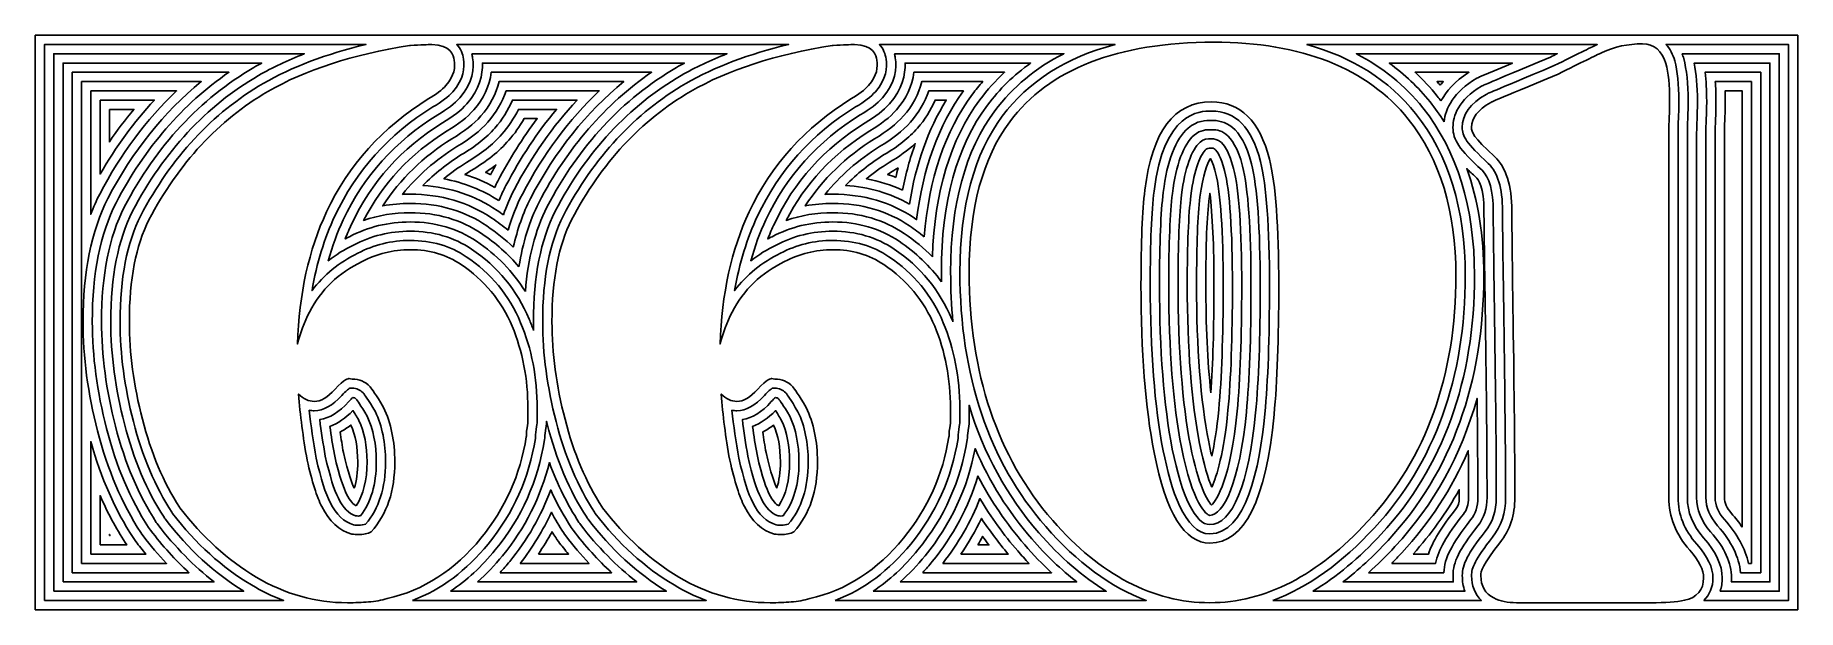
# Model space of a CAD drawing. Extents: x -12 to 290, y 116 to 215.
import ezdxf

# ---------------------------------------------------------------- set-up
doc = ezdxf.new("R2010")
doc.units = 0
doc.header["$MEASUREMENT"] = 0
doc.layers.add('LAYER_1', color=7, linetype='CONTINUOUS')

msp = doc.modelspace()

# ---------------------------------------------------------------- linework, layer by layer
at = {"layer": 'LAYER_1', "color": 7}
msp.add_lwpolyline([(-11.86, 116.26), (-11.86, 214.69), (290.16, 214.69), (290.16, 116.26), (-11.86, 116.26)], dxfattribs=at)
for points, knots in [([(-10.28, 117.85), (-10.28, 117.85), (-10.28, 213.1), (-10.28, 213.1), (-10.28, 213.1), (44.82, 213.1), (44.82, 213.1), (38.03, 211.5), (32.12, 209.26), (27.21, 206.42), (18.49, 201.36), (11.43, 193.75), (6.22, 183.79), (3.86, 179.18), (2.67, 173.06), (2.67, 165.61), (2.67, 160.14), (3.44, 154.39), (4.96, 148.5), (6.5, 142.53), (8.71, 137.3), (11.54, 132.96), (11.54, 132.96), (11.61, 132.87), (11.61, 132.87), (11.61, 132.87), (11.68, 132.77), (11.68, 132.77), (15.62, 127.61), (20.17, 123.48), (25.18, 120.5), (26.97, 119.43), (28.81, 118.55), (30.69, 117.85), (30.69, 117.85), (-10.28, 117.85), (-10.28, 117.85)], [0, 0, 0, 0, 1, 1, 1, 2, 2, 2, 3, 3, 3, 4, 4, 4, 5, 5, 5, 6, 6, 6, 7, 7, 7, 8, 8, 8, 9, 9, 9, 10, 10, 10, 11, 11, 11, 12, 12, 12, 12]), ([(-8.69, 119.44), (-8.69, 119.44), (-8.69, 211.51), (-8.69, 211.51), (-8.69, 211.51), (34.23, 211.51), (34.23, 211.51), (31.4, 210.41), (28.79, 209.17), (26.41, 207.8), (17.43, 202.58), (10.16, 194.75), (4.81, 184.53), (2.33, 179.68), (1.08, 173.32), (1.08, 165.61), (1.08, 160.01), (1.87, 154.12), (3.42, 148.1), (5, 141.96), (7.29, 136.58), (10.21, 132.1), (10.21, 132.1), (10.31, 131.95), (10.31, 131.95), (10.31, 131.95), (10.41, 131.81), (10.41, 131.81), (14.35, 126.65), (18.88, 122.49), (23.87, 119.44), (23.87, 119.44), (-8.69, 119.44), (-8.69, 119.44)], [0, 0, 0, 0, 1, 1, 1, 2, 2, 2, 3, 3, 3, 4, 4, 4, 5, 5, 5, 6, 6, 6, 7, 7, 7, 8, 8, 8, 9, 9, 9, 10, 10, 10, 11, 11, 11, 11]), ([(56.12, 213.09), (55.4, 213.09), (54.2, 213.04), (52.45, 212.95), (52.45, 212.95), (52.37, 212.95), (52.37, 212.95), (52.37, 212.95), (52.29, 212.94), (52.29, 212.94), (42.59, 211.41), (34.41, 208.75), (28, 205.05), (19.55, 200.14), (12.69, 192.74), (7.62, 183.06), (5.39, 178.68), (4.26, 172.81), (4.26, 165.61), (4.26, 160.28), (5.01, 154.66), (6.5, 148.89), (7.99, 143.09), (10.14, 138.02), (12.87, 133.83), (12.87, 133.83), (12.9, 133.78), (12.9, 133.78), (12.9, 133.78), (12.94, 133.74), (12.94, 133.74), (16.76, 128.73), (21.15, 124.74), (25.99, 121.86), (30.9, 118.94), (36.18, 117.46), (41.66, 117.46), (42.94, 117.46), (44.15, 117.51), (45.24, 117.6), (46.38, 117.69), (47.45, 117.89), (48.43, 118.17), (54.66, 119.58), (60.07, 123.07), (64.51, 128.52), (68.65, 133.58), (71.26, 139.41), (72.28, 145.86), (72.28, 145.86), (72.3, 145.98), (72.3, 145.98), (72.3, 145.98), (72.3, 146.11), (72.3, 146.11), (72.3, 146.41), (72.34, 147.03), (72.54, 148.23), (72.54, 148.23), (72.56, 148.36), (72.56, 148.36), (72.56, 148.36), (72.56, 150.75), (72.56, 150.75), (72.56, 155.8), (71.65, 160.54), (69.85, 164.83), (68.01, 169.21), (65.07, 172.77), (61.11, 175.42), (58.65, 177.09), (55.72, 177.94), (52.4, 177.94), (49.42, 177.94), (46.64, 177.26), (44.13, 175.91), (40.12, 173.99), (37.1, 171.08), (35.14, 167.26), (34.24, 165.51), (33.55, 163.68), (33.07, 161.78), (33.35, 170.36), (35.02, 177.97), (38.06, 184.43), (41.79, 192.41), (47.65, 198.92), (55.47, 203.77), (56.86, 204.56), (57.85, 205.32), (58.5, 206.07), (59.99, 207.72), (60.11, 209.32), (59.95, 210.39), (59.84, 211.24), (59.26, 213.09), (56.12, 213.09), (56.12, 213.09), (56.12, 213.09), (56.12, 213.09)], [0, 0, 0, 0, 1, 1, 1, 2, 2, 2, 3, 3, 3, 4, 4, 4, 5, 5, 5, 6, 6, 6, 7, 7, 7, 8, 8, 8, 9, 9, 9, 10, 10, 10, 11, 11, 11, 12, 12, 12, 13, 13, 13, 14, 14, 14, 15, 15, 15, 16, 16, 16, 17, 17, 17, 18, 18, 18, 19, 19, 19, 20, 20, 20, 21, 21, 21, 22, 22, 22, 23, 23, 23, 24, 24, 24, 25, 25, 25, 26, 26, 26, 27, 27, 27, 28, 28, 28, 29, 29, 29, 30, 30, 30, 31, 31, 31, 32, 32, 32, 33, 33, 33, 33]), ([(52.8, 117.85), (57.71, 119.74), (62.05, 122.99), (65.74, 127.52), (70.06, 132.8), (72.79, 138.88), (73.84, 145.61), (73.84, 145.61), (73.88, 145.86), (73.88, 145.86), (73.88, 145.86), (73.88, 146.11), (73.88, 146.11), (73.88, 146.27), (73.9, 146.78), (74.1, 147.97), (74.1, 147.97), (74.15, 148.23), (74.15, 148.23), (74.15, 148.23), (74.15, 150.75), (74.15, 150.75), (74.15, 156.01), (73.2, 160.96), (71.31, 165.44), (69.35, 170.12), (66.22, 173.92), (61.99, 176.74), (59.27, 178.58), (56.04, 179.53), (52.4, 179.53), (49.17, 179.53), (46.15, 178.79), (43.41, 177.33), (40.2, 175.78), (37.58, 173.65), (35.57, 170.95), (36.37, 175.62), (37.68, 179.91), (39.49, 183.75), (43.09, 191.45), (48.74, 197.72), (56.28, 202.41), (57.81, 203.28), (58.92, 204.14), (59.69, 205.02), (61.58, 207.12), (61.73, 209.21), (61.52, 210.61), (61.41, 211.48), (61.05, 212.37), (60.37, 213.1), (60.37, 213.1), (117.25, 213.1), (117.25, 213.1), (110.45, 211.5), (104.55, 209.26), (99.63, 206.42), (90.91, 201.36), (83.85, 193.75), (78.64, 183.79), (76.28, 179.18), (75.09, 173.06), (75.09, 165.61), (75.09, 160.14), (75.86, 154.39), (77.38, 148.5), (78.92, 142.53), (81.14, 137.3), (83.96, 132.96), (83.96, 132.96), (84.03, 132.87), (84.03, 132.87), (84.03, 132.87), (84.1, 132.77), (84.1, 132.77), (88.05, 127.61), (92.59, 123.48), (97.6, 120.5), (99.4, 119.43), (101.24, 118.55), (103.12, 117.85), (103.12, 117.85), (52.8, 117.85), (52.8, 117.85)], [0, 0, 0, 0, 1, 1, 1, 2, 2, 2, 3, 3, 3, 4, 4, 4, 5, 5, 5, 6, 6, 6, 7, 7, 7, 8, 8, 8, 9, 9, 9, 10, 10, 10, 11, 11, 11, 12, 12, 12, 13, 13, 13, 14, 14, 14, 15, 15, 15, 16, 16, 16, 17, 17, 17, 18, 18, 18, 19, 19, 19, 20, 20, 20, 21, 21, 21, 22, 22, 22, 23, 23, 23, 24, 24, 24, 25, 25, 25, 26, 26, 26, 27, 27, 27, 28, 28, 28, 28]), ([(73.52, 164.13), (73.29, 164.78), (73.04, 165.42), (72.78, 166.05), (70.69, 171.03), (67.36, 175.06), (62.87, 178.06), (59.89, 180.08), (56.37, 181.11), (52.4, 181.11), (48.92, 181.11), (45.65, 180.32), (42.69, 178.74), (41.11, 177.98), (39.65, 177.08), (38.34, 176.04), (39.03, 178.54), (39.9, 180.89), (40.93, 183.08), (44.4, 190.48), (49.84, 196.53), (57.1, 201.04), (58.77, 202.01), (60.01, 202.97), (60.89, 203.98), (63.17, 206.51), (63.35, 209.1), (63.09, 210.82), (63.06, 211.06), (63.02, 211.29), (62.96, 211.51), (62.96, 211.51), (106.65, 211.51), (106.65, 211.51), (103.83, 210.41), (101.21, 209.17), (98.83, 207.8), (89.85, 202.58), (82.58, 194.75), (77.23, 184.53), (74.76, 179.68), (73.51, 173.32), (73.51, 165.61), (73.51, 165.12), (73.51, 164.62), (73.52, 164.13), (73.52, 164.13), (73.52, 164.13), (73.52, 164.13)], [0, 0, 0, 0, 1, 1, 1, 2, 2, 2, 3, 3, 3, 4, 4, 4, 5, 5, 5, 6, 6, 6, 7, 7, 7, 8, 8, 8, 9, 9, 9, 10, 10, 10, 11, 11, 11, 12, 12, 12, 13, 13, 13, 14, 14, 14, 15, 15, 15, 16, 16, 16, 16]), ([(128.54, 213.09), (127.82, 213.09), (126.62, 213.04), (124.88, 212.95), (124.88, 212.95), (124.79, 212.95), (124.79, 212.95), (124.79, 212.95), (124.71, 212.94), (124.71, 212.94), (115.01, 211.41), (106.84, 208.75), (100.42, 205.05), (91.97, 200.14), (85.11, 192.74), (80.04, 183.06), (77.81, 178.68), (76.68, 172.81), (76.68, 165.61), (76.68, 160.28), (77.43, 154.65), (78.92, 148.89), (80.41, 143.09), (82.56, 138.02), (85.29, 133.83), (85.29, 133.83), (85.33, 133.78), (85.33, 133.78), (85.33, 133.78), (85.36, 133.74), (85.36, 133.74), (89.18, 128.73), (93.58, 124.74), (98.41, 121.86), (103.33, 118.94), (108.6, 117.46), (114.08, 117.46), (115.37, 117.46), (116.57, 117.51), (117.66, 117.6), (118.8, 117.69), (119.87, 117.89), (120.85, 118.17), (127.08, 119.58), (132.49, 123.07), (136.93, 128.52), (141.07, 133.58), (143.68, 139.41), (144.7, 145.86), (144.7, 145.86), (144.72, 145.98), (144.72, 145.98), (144.72, 145.98), (144.72, 146.11), (144.72, 146.11), (144.72, 146.42), (144.76, 147.04), (144.96, 148.23), (144.96, 148.23), (144.98, 148.36), (144.98, 148.36), (144.98, 148.36), (144.98, 150.75), (144.98, 150.75), (144.98, 155.8), (144.07, 160.54), (142.27, 164.83), (140.43, 169.21), (137.49, 172.77), (133.53, 175.42), (131.07, 177.09), (128.14, 177.94), (124.83, 177.94), (121.85, 177.94), (119.06, 177.26), (116.55, 175.91), (112.54, 173.99), (109.52, 171.08), (107.56, 167.26), (106.67, 165.51), (105.98, 163.68), (105.5, 161.78), (105.77, 170.36), (107.44, 177.97), (110.48, 184.43), (114.22, 192.41), (120.07, 198.92), (127.89, 203.77), (129.28, 204.56), (130.27, 205.32), (130.92, 206.07), (132.41, 207.72), (132.54, 209.32), (132.37, 210.39), (132.27, 211.24), (131.68, 213.09), (128.54, 213.09), (128.54, 213.09), (128.54, 213.09), (128.54, 213.09)], [0, 0, 0, 0, 1, 1, 1, 2, 2, 2, 3, 3, 3, 4, 4, 4, 5, 5, 5, 6, 6, 6, 7, 7, 7, 8, 8, 8, 9, 9, 9, 10, 10, 10, 11, 11, 11, 12, 12, 12, 13, 13, 13, 14, 14, 14, 15, 15, 15, 16, 16, 16, 17, 17, 17, 18, 18, 18, 19, 19, 19, 20, 20, 20, 21, 21, 21, 22, 22, 22, 23, 23, 23, 24, 24, 24, 25, 25, 25, 26, 26, 26, 27, 27, 27, 28, 28, 28, 29, 29, 29, 30, 30, 30, 31, 31, 31, 32, 32, 32, 33, 33, 33, 33]), ([(125.23, 117.85), (130.14, 119.74), (134.48, 122.99), (138.17, 127.52), (142.48, 132.8), (145.21, 138.88), (146.27, 145.61), (146.27, 145.61), (146.31, 145.86), (146.31, 145.86), (146.31, 145.86), (146.31, 146.11), (146.31, 146.11), (146.31, 146.27), (146.33, 146.78), (146.53, 147.97), (146.53, 147.97), (146.57, 148.23), (146.57, 148.23), (146.57, 148.23), (146.57, 150.75), (146.57, 150.75), (146.57, 156.02), (145.62, 160.96), (143.74, 165.44), (141.78, 170.12), (138.64, 173.92), (134.41, 176.74), (131.69, 178.58), (128.46, 179.53), (124.83, 179.53), (121.59, 179.53), (118.57, 178.79), (115.83, 177.33), (112.62, 175.78), (110, 173.65), (107.99, 170.95), (108.8, 175.62), (110.11, 179.91), (111.92, 183.75), (115.52, 191.45), (121.17, 197.72), (128.71, 202.41), (130.23, 203.28), (131.35, 204.14), (132.11, 205.02), (134, 207.12), (134.15, 209.21), (133.94, 210.61), (133.83, 211.48), (133.47, 212.37), (132.79, 213.1), (132.79, 213.1), (173.18, 213.1), (173.18, 213.1), (164.76, 210.87), (158.29, 206.76), (153.85, 200.8), (149.03, 194.34), (146.59, 185.36), (146.59, 174.1), (146.59, 156.41), (151.53, 141.74), (161.29, 130.5), (166.66, 124.35), (172.42, 120.12), (178.52, 117.85), (178.52, 117.85), (125.23, 117.85), (125.23, 117.85)], [0, 0, 0, 0, 1, 1, 1, 2, 2, 2, 3, 3, 3, 4, 4, 4, 5, 5, 5, 6, 6, 6, 7, 7, 7, 8, 8, 8, 9, 9, 9, 10, 10, 10, 11, 11, 11, 12, 12, 12, 13, 13, 13, 14, 14, 14, 15, 15, 15, 16, 16, 16, 17, 17, 17, 18, 18, 18, 19, 19, 19, 20, 20, 20, 21, 21, 21, 22, 22, 22, 23, 23, 23, 23]), ([(145.4, 165.58), (145.33, 165.74), (145.27, 165.9), (145.2, 166.06), (143.12, 171.03), (139.78, 175.06), (135.3, 178.06), (132.31, 180.08), (128.79, 181.11), (124.83, 181.11), (121.34, 181.11), (118.08, 180.32), (115.11, 178.74), (113.53, 177.98), (112.08, 177.08), (110.76, 176.04), (111.46, 178.54), (112.32, 180.89), (113.35, 183.08), (116.82, 190.48), (122.26, 196.53), (129.52, 201.04), (131.19, 202.01), (132.43, 202.97), (133.31, 203.98), (135.59, 206.51), (135.77, 209.1), (135.51, 210.82), (135.48, 211.06), (135.44, 211.29), (135.39, 211.51), (135.39, 211.51), (164.4, 211.51), (164.4, 211.51), (159.57, 209.09), (155.61, 205.82), (152.57, 201.74), (147.55, 195.01), (145, 185.71), (145, 174.1), (145, 171.18), (145.13, 168.34), (145.4, 165.58), (145.4, 165.58), (145.4, 165.58), (145.4, 165.58)], [0, 0, 0, 0, 1, 1, 1, 2, 2, 2, 3, 3, 3, 4, 4, 4, 5, 5, 5, 6, 6, 6, 7, 7, 7, 8, 8, 8, 9, 9, 9, 10, 10, 10, 11, 11, 11, 12, 12, 12, 13, 13, 13, 14, 14, 14, 15, 15, 15, 15]), ([(190.09, 213.49), (173.63, 213.49), (161.86, 208.9), (155.12, 199.85), (150.51, 193.67), (148.17, 185.01), (148.17, 174.1), (148.17, 156.8), (152.99, 142.48), (162.49, 131.54), (170.64, 122.2), (179.7, 117.46), (189.42, 117.46), (198.86, 117.46), (207.96, 122.14), (216.46, 131.37), (226.5, 142.23), (231.6, 156.43), (231.6, 173.56), (231.6, 184.49), (228.85, 193.48), (223.43, 200.29), (216.42, 209.05), (205.2, 213.49), (190.09, 213.49), (190.09, 213.49), (190.09, 213.49), (190.09, 213.49)], [0, 0, 0, 0, 1, 1, 1, 2, 2, 2, 3, 3, 3, 4, 4, 4, 5, 5, 5, 6, 6, 6, 7, 7, 7, 8, 8, 8, 9, 9, 9, 9]), ([(200.2, 117.85), (206.24, 120.1), (212.07, 124.26), (217.62, 130.29), (227.95, 141.46), (233.19, 156.02), (233.19, 173.56), (233.19, 184.86), (230.32, 194.18), (224.67, 201.28), (220.11, 206.98), (213.87, 210.93), (206.05, 213.1), (206.05, 213.1), (255.81, 213.1), (255.81, 213.1), (254.62, 212.55), (252.21, 211.36), (248.45, 209.48), (237.3, 204.83), (237.13, 204.75), (236.96, 204.66), (236.96, 204.66), (236.86, 204.62), (236.86, 204.62), (236.86, 204.62), (236.77, 204.56), (236.77, 204.56), (234.05, 202.99), (232.67, 201.08), (232.67, 198.9), (232.67, 197.38), (233.35, 196.22), (237.14, 192.72), (238.75, 191.23), (239.57, 188.49), (239.57, 184.57), (239.57, 183.1), (239.66, 175.66), (239.83, 163.64), (240.01, 150.94), (240.1, 141.73), (240.1, 135.5), (240.1, 132.84), (239.37, 130.62), (237.86, 128.7), (234.84, 124.85), (234.26, 123.41), (234.26, 122.1), (234.26, 120.38), (234.86, 118.9), (235.95, 117.85), (235.95, 117.85), (200.2, 117.85), (200.2, 117.85)], [0, 0, 0, 0, 1, 1, 1, 2, 2, 2, 3, 3, 3, 4, 4, 4, 5, 5, 5, 6, 6, 6, 7, 7, 7, 8, 8, 8, 9, 9, 9, 10, 10, 10, 11, 11, 11, 12, 12, 12, 13, 13, 13, 14, 14, 14, 15, 15, 15, 16, 16, 16, 17, 17, 17, 18, 18, 18, 18]), ([(207.08, 119.44), (211.11, 121.86), (215.03, 125.13), (218.79, 129.22), (229.4, 140.68), (234.77, 155.6), (234.77, 173.56), (234.77, 185.23), (231.79, 194.89), (225.91, 202.27), (222.84, 206.1), (219.03, 209.19), (214.53, 211.51), (214.53, 211.51), (248.96, 211.51), (248.96, 211.51), (248.59, 211.32), (248.2, 211.13), (247.79, 210.93), (236.65, 206.28), (236.47, 206.19), (236.25, 206.09), (236.25, 206.09), (236.11, 206.01), (236.11, 206.01), (236.11, 206.01), (235.97, 205.94), (235.97, 205.94), (231.93, 203.59), (231.08, 200.82), (231.08, 198.9), (231.08, 196.71), (232.11, 195.2), (236.07, 191.55), (237.32, 190.4), (237.98, 187.98), (237.98, 184.57), (237.98, 183.1), (238.08, 175.66), (238.25, 163.61), (238.43, 150.92), (238.51, 141.72), (238.51, 135.5), (238.51, 133.21), (237.89, 131.31), (236.61, 129.68), (233.63, 125.89), (232.68, 124.05), (232.68, 122.1), (232.68, 121.16), (232.83, 120.26), (233.12, 119.44), (233.12, 119.44), (207.08, 119.44), (207.08, 119.44)], [0, 0, 0, 0, 1, 1, 1, 2, 2, 2, 3, 3, 3, 4, 4, 4, 5, 5, 5, 6, 6, 6, 7, 7, 7, 8, 8, 8, 9, 9, 9, 10, 10, 10, 11, 11, 11, 12, 12, 12, 13, 13, 13, 14, 14, 14, 15, 15, 15, 16, 16, 16, 17, 17, 17, 18, 18, 18, 18]), ([(249.11, 208.04), (237.96, 203.39), (237.78, 203.3), (237.66, 203.24), (237.66, 203.24), (237.62, 203.22), (237.62, 203.22), (237.62, 203.22), (237.57, 203.19), (237.57, 203.19), (235.34, 201.9), (234.26, 200.5), (234.26, 198.9), (234.26, 198.08), (234.53, 197.28), (238.22, 193.89), (240.17, 192.09), (241.16, 188.95), (241.16, 184.57), (241.16, 183.09), (241.25, 175.66), (241.42, 163.66), (241.6, 150.95), (241.69, 141.74), (241.69, 135.5), (241.69, 132.47), (240.84, 129.93), (239.11, 127.72), (236.1, 123.9), (235.85, 122.85), (235.85, 122.1), (235.85, 120.35), (236.63, 119), (238.06, 118.29), (239.15, 117.74), (240.46, 117.46), (241.95, 117.46), (241.95, 117.46), (265.03, 117.46), (265.03, 117.46), (267.46, 117.46), (269.34, 117.6), (270.78, 117.89), (272.85, 118.3), (274.04, 119.69), (274.04, 121.7), (274.04, 123.09), (273.26, 124.64), (271.66, 126.46), (269.25, 129.2), (268.07, 132.15), (268.07, 135.5), (268.07, 135.5), (268.07, 197.97), (268.07, 197.97), (268.07, 198.77), (268.1, 199.61), (268.14, 200.48), (268.18, 201.45), (268.21, 202.43), (268.21, 203.41), (268.21, 206.14), (267.99, 208.25), (267.55, 209.86), (266.97, 212), (265.52, 213.22), (263.57, 213.22), (261.05, 213.22), (258.72, 212.72), (256.65, 211.74), (255.53, 211.22), (253.06, 210.01), (249.11, 208.04), (249.11, 208.04), (249.11, 208.04), (249.11, 208.04)], [0, 0, 0, 0, 1, 1, 1, 2, 2, 2, 3, 3, 3, 4, 4, 4, 5, 5, 5, 6, 6, 6, 7, 7, 7, 8, 8, 8, 9, 9, 9, 10, 10, 10, 11, 11, 11, 12, 12, 12, 13, 13, 13, 14, 14, 14, 15, 15, 15, 16, 16, 16, 17, 17, 17, 18, 18, 18, 19, 19, 19, 20, 20, 20, 21, 21, 21, 22, 22, 22, 23, 23, 23, 24, 24, 24, 25, 25, 25, 25]), ([(274.09, 117.85), (275.08, 118.81), (275.63, 120.15), (275.63, 121.7), (275.63, 123.49), (274.72, 125.39), (272.85, 127.51), (270.7, 129.94), (269.66, 132.55), (269.66, 135.5), (269.66, 135.5), (269.66, 197.97), (269.66, 197.97), (269.66, 198.74), (269.68, 199.56), (269.72, 200.4), (269.77, 201.39), (269.79, 202.4), (269.79, 203.41), (269.79, 206.28), (269.56, 208.53), (269.09, 210.28), (268.78, 211.41), (268.26, 212.36), (267.58, 213.1), (267.58, 213.1), (288.58, 213.1), (288.58, 213.1), (288.58, 213.1), (288.58, 117.85), (288.58, 117.85), (288.58, 117.85), (274.09, 117.85), (274.09, 117.85)], [0, 0, 0, 0, 1, 1, 1, 2, 2, 2, 3, 3, 3, 4, 4, 4, 5, 5, 5, 6, 6, 6, 7, 7, 7, 8, 8, 8, 9, 9, 9, 10, 10, 10, 11, 11, 11, 11]), ([(276.87, 119.44), (277.1, 120.15), (277.22, 120.91), (277.22, 121.7), (277.22, 123.89), (276.18, 126.14), (274.04, 128.56), (272.16, 130.69), (271.25, 132.96), (271.25, 135.5), (271.25, 135.5), (271.25, 197.97), (271.25, 197.97), (271.25, 198.72), (271.27, 199.51), (271.31, 200.32), (271.36, 201.34), (271.38, 202.38), (271.38, 203.41), (271.38, 206.42), (271.13, 208.81), (270.62, 210.7), (270.54, 210.98), (270.45, 211.25), (270.36, 211.51), (270.36, 211.51), (286.99, 211.51), (286.99, 211.51), (286.99, 211.51), (286.99, 119.44), (286.99, 119.44), (286.99, 119.44), (276.87, 119.44), (276.87, 119.44)], [0, 0, 0, 0, 1, 1, 1, 2, 2, 2, 3, 3, 3, 4, 4, 4, 5, 5, 5, 6, 6, 6, 7, 7, 7, 8, 8, 8, 9, 9, 9, 10, 10, 10, 11, 11, 11, 11]), ([(-7.1, 121.02), (-7.1, 121.02), (-7.1, 209.92), (-7.1, 209.92), (-7.1, 209.92), (26.96, 209.92), (26.96, 209.92), (26.51, 209.68), (26.06, 209.43), (25.62, 209.17), (16.37, 203.8), (8.9, 195.76), (3.4, 185.26), (0.81, 180.18), (-0.51, 173.57), (-0.51, 165.61), (-0.51, 159.88), (0.3, 153.86), (1.88, 147.71), (3.51, 141.4), (5.86, 135.86), (8.88, 131.23), (8.88, 131.23), (9.01, 131.03), (9.01, 131.03), (9.01, 131.03), (9.15, 130.85), (9.15, 130.85), (12.06, 127.04), (15.29, 123.75), (18.79, 121.02), (18.79, 121.02), (-7.1, 121.02), (-7.1, 121.02)], [0, 0, 0, 0, 1, 1, 1, 2, 2, 2, 3, 3, 3, 4, 4, 4, 5, 5, 5, 6, 6, 6, 7, 7, 7, 8, 8, 8, 9, 9, 9, 10, 10, 10, 11, 11, 11, 11]), ([(72.12, 170.79), (70, 174.21), (67.2, 177.08), (63.75, 179.38), (60.51, 181.58), (56.69, 182.7), (52.4, 182.7), (48.67, 182.7), (45.16, 181.85), (41.97, 180.16), (41.73, 180.04), (41.49, 179.92), (41.25, 179.8), (41.6, 180.69), (41.97, 181.56), (42.37, 182.4), (45.7, 189.52), (50.93, 195.33), (57.91, 199.68), (59.73, 200.73), (61.1, 201.8), (62.09, 202.94), (64.31, 205.41), (64.83, 207.95), (64.76, 209.92), (64.76, 209.92), (99.38, 209.92), (99.38, 209.92), (98.93, 209.68), (98.48, 209.43), (98.04, 209.17), (88.79, 203.8), (81.32, 195.76), (75.83, 185.26), (73.82, 181.33), (72.58, 176.48), (72.12, 170.79), (72.12, 170.79), (72.12, 170.79), (72.12, 170.79)], [0, 0, 0, 0, 1, 1, 1, 2, 2, 2, 3, 3, 3, 4, 4, 4, 5, 5, 5, 6, 6, 6, 7, 7, 7, 8, 8, 8, 9, 9, 9, 10, 10, 10, 11, 11, 11, 12, 12, 12, 13, 13, 13, 13]), ([(143.43, 172.45), (141.47, 175.15), (139.05, 177.46), (136.18, 179.38), (132.93, 181.58), (129.11, 182.7), (124.83, 182.7), (121.09, 182.7), (117.58, 181.85), (114.4, 180.16), (114.15, 180.04), (113.91, 179.92), (113.67, 179.8), (114.02, 180.69), (114.39, 181.56), (114.79, 182.4), (118.12, 189.52), (123.35, 195.33), (130.34, 199.68), (132.15, 200.73), (133.52, 201.8), (134.51, 202.94), (136.73, 205.41), (137.25, 207.95), (137.19, 209.92), (137.19, 209.92), (158.69, 209.92), (158.69, 209.92), (155.83, 207.87), (153.36, 205.46), (151.3, 202.69), (146.07, 195.68), (143.41, 186.06), (143.41, 174.1), (143.41, 173.55), (143.42, 173), (143.43, 172.45), (143.43, 172.45), (143.43, 172.45), (143.43, 172.45)], [0, 0, 0, 0, 1, 1, 1, 2, 2, 2, 3, 3, 3, 4, 4, 4, 5, 5, 5, 6, 6, 6, 7, 7, 7, 8, 8, 8, 9, 9, 9, 10, 10, 10, 11, 11, 11, 12, 12, 12, 13, 13, 13, 13]), ([(229.55, 199.88), (228.81, 201.05), (228.01, 202.18), (227.15, 203.26), (225.13, 205.78), (222.78, 208.01), (220.15, 209.92), (220.15, 209.92), (241.26, 209.92), (241.26, 209.92), (235.91, 207.69), (235.76, 207.61), (235.55, 207.51), (235.55, 207.51), (235.36, 207.41), (235.36, 207.41), (235.36, 207.41), (235.18, 207.31), (235.18, 207.31), (231.1, 204.95), (229.82, 202.11), (229.55, 199.88), (229.55, 199.88), (229.55, 199.88), (229.55, 199.88)], [0, 0, 0, 0, 1, 1, 1, 2, 2, 2, 3, 3, 3, 4, 4, 4, 5, 5, 5, 6, 6, 6, 7, 7, 7, 8, 8, 8, 8]), ([(278.78, 121.02), (278.8, 121.25), (278.81, 121.47), (278.81, 121.7), (278.81, 124.3), (277.64, 126.89), (275.23, 129.61), (273.62, 131.44), (272.84, 133.36), (272.84, 135.5), (272.84, 135.5), (272.84, 197.97), (272.84, 197.97), (272.84, 198.7), (272.86, 199.46), (272.9, 200.24), (272.95, 201.28), (272.97, 202.35), (272.97, 203.41), (272.97, 205.98), (272.79, 208.12), (272.43, 209.92), (272.43, 209.92), (285.4, 209.92), (285.4, 209.92), (285.4, 209.92), (285.4, 121.02), (285.4, 121.02), (285.4, 121.02), (278.78, 121.02), (278.78, 121.02)], [0, 0, 0, 0, 1, 1, 1, 2, 2, 2, 3, 3, 3, 4, 4, 4, 5, 5, 5, 6, 6, 6, 7, 7, 7, 8, 8, 8, 9, 9, 9, 10, 10, 10, 10]), ([(-5.51, 122.61), (-5.51, 122.61), (-5.51, 208.34), (-5.51, 208.34), (-5.51, 208.34), (21.32, 208.34), (21.32, 208.34), (13.41, 202.91), (6.92, 195.41), (2, 186), (-0.72, 180.68), (-2.09, 173.82), (-2.09, 165.61), (-2.09, 159.74), (-1.27, 153.59), (0.35, 147.31), (2.02, 140.84), (4.44, 135.14), (7.55, 130.36), (7.55, 130.36), (7.71, 130.12), (7.71, 130.12), (7.71, 130.12), (7.89, 129.89), (7.89, 129.89), (9.93, 127.22), (12.14, 124.78), (14.48, 122.61), (14.48, 122.61), (-5.51, 122.61), (-5.51, 122.61)], [0, 0, 0, 0, 1, 1, 1, 2, 2, 2, 3, 3, 3, 4, 4, 4, 5, 5, 5, 6, 6, 6, 7, 7, 7, 8, 8, 8, 9, 9, 9, 10, 10, 10, 10]), ([(-3.93, 124.2), (-3.93, 124.2), (-3.93, 206.75), (-3.93, 206.75), (-3.93, 206.75), (16.57, 206.75), (16.57, 206.75), (10.17, 201.51), (4.81, 194.79), (0.59, 186.74), (-2.25, 181.18), (-3.68, 174.08), (-3.68, 165.61), (-3.68, 159.61), (-2.84, 153.32), (-1.19, 146.91), (0.52, 140.27), (3.02, 134.41), (6.22, 129.5), (6.22, 129.5), (6.42, 129.2), (6.42, 129.2), (6.42, 129.2), (6.63, 128.93), (6.63, 128.93), (7.9, 127.26), (9.23, 125.68), (10.63, 124.2), (10.63, 124.2), (-3.93, 124.2), (-3.93, 124.2)], [0, 0, 0, 0, 1, 1, 1, 2, 2, 2, 3, 3, 3, 4, 4, 4, 5, 5, 5, 6, 6, 6, 7, 7, 7, 8, 8, 8, 9, 9, 9, 10, 10, 10, 10]), ([(71.02, 175.01), (69.2, 177.17), (67.06, 179.08), (64.63, 180.7), (61.13, 183.08), (57.01, 184.29), (52.4, 184.29), (49.61, 184.29), (46.93, 183.84), (44.4, 182.95), (47.61, 189.22), (52.42, 194.39), (58.73, 198.32), (60.69, 199.45), (62.18, 200.62), (63.29, 201.9), (64.99, 203.79), (66.01, 205.99), (66.28, 208.34), (66.28, 208.34), (93.75, 208.34), (93.75, 208.34), (85.83, 202.91), (79.34, 195.41), (74.42, 186), (72.82, 182.86), (71.68, 179.18), (71.02, 175.01), (71.02, 175.01), (71.02, 175.01), (71.02, 175.01)], [0, 0, 0, 0, 1, 1, 1, 2, 2, 2, 3, 3, 3, 4, 4, 4, 5, 5, 5, 6, 6, 6, 7, 7, 7, 8, 8, 8, 9, 9, 9, 10, 10, 10, 10]), ([(70.05, 178.37), (68.67, 179.71), (67.15, 180.93), (65.51, 182.02), (61.75, 184.58), (57.34, 185.88), (52.4, 185.88), (50.8, 185.88), (49.22, 185.73), (47.68, 185.45), (50.65, 190.03), (54.62, 193.89), (59.55, 196.96), (61.65, 198.18), (63.27, 199.45), (64.49, 200.86), (66.04, 202.59), (67.11, 204.61), (67.61, 206.75), (67.61, 206.75), (88.99, 206.75), (88.99, 206.75), (82.59, 201.51), (77.23, 194.79), (73.01, 186.74), (71.75, 184.26), (70.76, 181.46), (70.05, 178.37), (70.05, 178.37), (70.05, 178.37), (70.05, 178.37)], [0, 0, 0, 0, 1, 1, 1, 2, 2, 2, 3, 3, 3, 4, 4, 4, 5, 5, 5, 6, 6, 6, 7, 7, 7, 8, 8, 8, 9, 9, 9, 10, 10, 10, 10]), ([(141.87, 176.74), (140.42, 178.2), (138.82, 179.53), (137.06, 180.7), (133.55, 183.08), (129.44, 184.29), (124.83, 184.29), (122.03, 184.29), (119.35, 183.84), (116.82, 182.95), (120.03, 189.22), (124.85, 194.39), (131.16, 198.32), (133.11, 199.45), (134.6, 200.62), (135.71, 201.9), (137.41, 203.79), (138.43, 205.99), (138.71, 208.34), (138.71, 208.34), (154.24, 208.34), (154.24, 208.34), (152.69, 206.9), (151.28, 205.33), (150.03, 203.64), (144.98, 196.88), (142.24, 187.83), (141.87, 176.74), (141.87, 176.74), (141.87, 176.74), (141.87, 176.74)], [0, 0, 0, 0, 1, 1, 1, 2, 2, 2, 3, 3, 3, 4, 4, 4, 5, 5, 5, 6, 6, 6, 7, 7, 7, 8, 8, 8, 9, 9, 9, 10, 10, 10, 10]), ([(140.47, 180.15), (139.66, 180.81), (138.81, 181.43), (137.94, 182.02), (134.18, 184.58), (129.76, 185.88), (124.83, 185.88), (123.22, 185.88), (121.64, 185.73), (120.1, 185.45), (123.07, 190.03), (127.05, 193.89), (131.98, 196.96), (134.08, 198.18), (135.69, 199.45), (136.91, 200.86), (138.47, 202.59), (139.53, 204.6), (140.04, 206.75), (140.04, 206.75), (150.5, 206.75), (150.5, 206.75), (149.89, 206.05), (149.31, 205.33), (148.75, 204.59), (144.04, 198.27), (141.26, 190.06), (140.47, 180.15), (140.47, 180.15), (140.47, 180.15), (140.47, 180.15)], [0, 0, 0, 0, 1, 1, 1, 2, 2, 2, 3, 3, 3, 4, 4, 4, 5, 5, 5, 6, 6, 6, 7, 7, 7, 8, 8, 8, 9, 9, 9, 10, 10, 10, 10]), ([(229.03, 203.43), (228.82, 203.7), (228.61, 203.98), (228.39, 204.24), (227.23, 205.7), (225.95, 207.07), (224.58, 208.34), (224.58, 208.34), (233.81, 208.34), (233.81, 208.34), (231.34, 206.79), (229.88, 205.06), (229.03, 203.43), (229.03, 203.43), (229.03, 203.43), (229.03, 203.43)], [0, 0, 0, 0, 1, 1, 1, 2, 2, 2, 3, 3, 3, 4, 4, 4, 5, 5, 5, 5]), ([(228.9, 206.13), (228.72, 206.34), (228.54, 206.54), (228.36, 206.75), (228.36, 206.75), (229.42, 206.75), (229.42, 206.75), (229.24, 206.54), (229.07, 206.34), (228.9, 206.13), (228.9, 206.13), (228.9, 206.13), (228.9, 206.13)], [0, 0, 0, 0, 1, 1, 1, 2, 2, 2, 3, 3, 3, 4, 4, 4, 4]), ([(280.35, 122.61), (280.12, 125.3), (278.82, 127.94), (276.42, 130.66), (275.06, 132.21), (274.42, 133.74), (274.42, 135.5), (274.42, 135.5), (274.42, 197.97), (274.42, 197.97), (274.42, 198.67), (274.44, 199.41), (274.48, 200.16), (274.53, 201.23), (274.56, 202.32), (274.56, 203.41), (274.56, 205.25), (274.47, 206.88), (274.29, 208.34), (274.29, 208.34), (283.81, 208.34), (283.81, 208.34), (283.81, 208.34), (283.81, 122.61), (283.81, 122.61), (283.81, 122.61), (280.35, 122.61), (280.35, 122.61)], [0, 0, 0, 0, 1, 1, 1, 2, 2, 2, 3, 3, 3, 4, 4, 4, 5, 5, 5, 6, 6, 6, 7, 7, 7, 8, 8, 8, 9, 9, 9, 9]), ([(281.72, 124.2), (281.18, 126.73), (279.83, 129.2), (277.61, 131.72), (276.5, 132.97), (276.01, 134.13), (276.01, 135.5), (276.01, 135.5), (276.01, 197.97), (276.01, 197.97), (276.01, 198.65), (276.03, 199.36), (276.07, 200.08), (276.12, 201.17), (276.14, 202.29), (276.14, 203.41), (276.14, 204.61), (276.11, 205.72), (276.04, 206.75), (276.04, 206.75), (282.23, 206.75), (282.23, 206.75), (282.23, 206.75), (282.23, 124.2), (282.23, 124.2), (282.23, 124.2), (281.72, 124.2), (281.72, 124.2)], [0, 0, 0, 0, 1, 1, 1, 2, 2, 2, 3, 3, 3, 4, 4, 4, 5, 5, 5, 6, 6, 6, 7, 7, 7, 8, 8, 8, 9, 9, 9, 9]), ([(-2.34, 205.16), (-2.34, 205.16), (12.37, 205.16), (12.37, 205.16), (7.2, 200.26), (2.77, 194.33), (-0.82, 187.47), (-1.38, 186.38), (-1.88, 185.22), (-2.34, 184.02), (-2.34, 184.02), (-2.34, 205.16), (-2.34, 205.16)], [0, 0, 0, 0, 1, 1, 1, 2, 2, 2, 3, 3, 3, 4, 4, 4, 4]), ([(-0.75, 203.57), (-0.75, 203.57), (8.56, 203.57), (8.56, 203.57), (5.07, 199.83), (1.95, 195.59), (-0.75, 190.89), (-0.75, 190.89), (-0.75, 203.57), (-0.75, 203.57)], [0, 0, 0, 0, 1, 1, 1, 2, 2, 2, 3, 3, 3, 3]), ([(69.17, 181.28), (68.28, 182.01), (67.36, 182.7), (66.39, 183.34), (62.37, 186.07), (57.66, 187.46), (52.4, 187.46), (51.96, 187.46), (51.51, 187.45), (51.07, 187.43), (53.6, 190.58), (56.72, 193.32), (60.37, 195.6), (62.61, 196.9), (64.35, 198.28), (65.69, 199.82), (67.1, 201.39), (68.17, 203.22), (68.81, 205.16), (68.81, 205.16), (84.79, 205.16), (84.79, 205.16), (79.62, 200.26), (75.19, 194.33), (71.61, 187.47), (70.64, 185.58), (69.82, 183.51), (69.17, 181.28), (69.17, 181.28), (69.17, 181.28), (69.17, 181.28)], [0, 0, 0, 0, 1, 1, 1, 2, 2, 2, 3, 3, 3, 4, 4, 4, 5, 5, 5, 6, 6, 6, 7, 7, 7, 8, 8, 8, 9, 9, 9, 10, 10, 10, 10]), ([(68.36, 183.91), (68, 184.17), (67.64, 184.42), (67.28, 184.66), (63.56, 187.19), (59.29, 188.64), (54.57, 188.97), (56.51, 190.94), (58.73, 192.7), (61.19, 194.24), (63.58, 195.63), (65.44, 197.11), (66.89, 198.78), (68.15, 200.19), (69.19, 201.83), (69.91, 203.57), (69.91, 203.57), (80.98, 203.57), (80.98, 203.57), (76.84, 199.13), (73.22, 193.98), (70.2, 188.21), (69.51, 186.86), (68.89, 185.42), (68.36, 183.91), (68.36, 183.91), (68.36, 183.91), (68.36, 183.91)], [0, 0, 0, 0, 1, 1, 1, 2, 2, 2, 3, 3, 3, 4, 4, 4, 5, 5, 5, 6, 6, 6, 7, 7, 7, 8, 8, 8, 9, 9, 9, 9]), ([(138.82, 183.34), (134.8, 186.07), (130.08, 187.46), (124.83, 187.46), (124.38, 187.46), (123.93, 187.45), (123.49, 187.43), (126.03, 190.58), (129.15, 193.32), (132.8, 195.6), (135.04, 196.9), (136.78, 198.28), (138.11, 199.82), (139.52, 201.39), (140.59, 203.22), (141.24, 205.16), (141.24, 205.16), (147.2, 205.16), (147.2, 205.16), (142.93, 199.28), (140.24, 191.87), (139.17, 183.1), (139.17, 183.1), (138.94, 183.26), (138.82, 183.34)], [0, 0, 0, 0, 1, 1, 1, 2, 2, 2, 3, 3, 3, 4, 4, 4, 5, 5, 5, 6, 6, 6, 7, 7, 7, 8, 8, 8, 8]), ([(137.94, 185.75), (134.65, 187.61), (130.98, 188.69), (127, 188.97), (128.94, 190.94), (131.15, 192.7), (133.62, 194.24), (136, 195.63), (137.86, 197.11), (139.31, 198.78), (140.58, 200.19), (141.61, 201.83), (142.34, 203.57), (142.34, 203.57), (144.24, 203.57), (144.24, 203.57), (141.14, 198.53), (139.03, 192.56), (137.94, 185.75), (137.94, 185.75), (137.94, 185.75), (137.94, 185.75)], [0, 0, 0, 0, 1, 1, 1, 2, 2, 2, 3, 3, 3, 4, 4, 4, 5, 5, 5, 6, 6, 6, 7, 7, 7, 7]), ([(189.69, 203.28), (183.32, 203.28), (179.52, 198.24), (178.28, 188.16), (177.84, 184.62), (177.62, 179.22), (177.62, 171.97), (177.62, 160.48), (178.37, 150.88), (179.87, 143.19), (181.91, 132.84), (185.09, 127.67), (189.42, 127.67), (195.35, 127.67), (199.02, 135.01), (200.43, 149.69), (200.96, 155.35), (201.23, 162.69), (201.23, 171.71), (201.23, 181.96), (200.7, 189.22), (199.64, 193.46), (197.96, 200), (194.64, 203.28), (189.69, 203.28)], [0, 0, 0, 0, 1, 1, 1, 2, 2, 2, 3, 3, 3, 4, 4, 4, 5, 5, 5, 6, 6, 6, 7, 7, 7, 8, 8, 8, 8]), ([(280.64, 130.43), (280.1, 131.2), (279.49, 131.98), (278.8, 132.77), (277.95, 133.73), (277.6, 134.52), (277.6, 135.5), (277.6, 135.5), (277.6, 197.97), (277.6, 197.97), (277.6, 198.62), (277.62, 199.31), (277.65, 200.01), (277.71, 201.12), (277.73, 202.27), (277.73, 203.41), (277.73, 204.02), (277.72, 204.6), (277.71, 205.16), (277.71, 205.16), (280.64, 205.16), (280.64, 205.16), (280.64, 205.16), (280.64, 130.43), (280.64, 130.43)], [0, 0, 0, 0, 1, 1, 1, 2, 2, 2, 3, 3, 3, 4, 4, 4, 5, 5, 5, 6, 6, 6, 7, 7, 7, 8, 8, 8, 8]), ([(0.84, 201.99), (0.84, 201.99), (5.04, 201.99), (5.04, 201.99), (3.56, 200.22), (2.16, 198.36), (0.84, 196.42), (0.84, 196.42), (0.84, 201.99), (0.84, 201.99)], [0, 0, 0, 0, 1, 1, 1, 2, 2, 2, 3, 3, 3, 3]), ([(67.6, 186.35), (64.74, 188.19), (61.57, 189.45), (58.16, 190.1), (59.36, 191.1), (60.65, 192.03), (62.01, 192.88), (64.54, 194.35), (66.53, 195.94), (68.08, 197.74), (69.21, 198.99), (70.19, 200.44), (70.94, 201.99), (70.94, 201.99), (77.46, 201.99), (77.46, 201.99), (74.19, 198.08), (71.29, 193.71), (68.79, 188.94), (68.37, 188.11), (67.97, 187.24), (67.6, 186.35), (67.6, 186.35), (67.6, 186.35), (67.6, 186.35)], [0, 0, 0, 0, 1, 1, 1, 2, 2, 2, 3, 3, 3, 4, 4, 4, 5, 5, 5, 6, 6, 6, 7, 7, 7, 8, 8, 8, 8]), ([(66.87, 188.63), (65.25, 189.53), (63.55, 190.26), (61.77, 190.83), (62.12, 191.06), (62.47, 191.3), (62.83, 191.52), (65.5, 193.08), (67.61, 194.77), (69.28, 196.7), (70.27, 197.79), (71.16, 199.06), (71.9, 200.4), (71.9, 200.4), (74.17, 200.4), (74.17, 200.4), (71.66, 197.1), (69.39, 193.5), (67.39, 189.68), (67.21, 189.34), (67.04, 188.99), (66.87, 188.63), (66.87, 188.63), (66.87, 188.63), (66.87, 188.63)], [0, 0, 0, 0, 1, 1, 1, 2, 2, 2, 3, 3, 3, 4, 4, 4, 5, 5, 5, 6, 6, 6, 7, 7, 7, 8, 8, 8, 8]), ([(189.42, 129.26), (185.13, 129.26), (182.71, 137), (181.43, 143.5), (179.95, 151.04), (179.2, 160.63), (179.2, 171.97), (179.2, 179.13), (179.42, 184.51), (179.86, 187.96), (181.54, 201.69), (187.67, 201.69), (189.69, 201.69), (193.86, 201.69), (196.61, 198.87), (198.1, 193.07), (199.12, 188.98), (199.64, 181.79), (199.64, 171.71), (199.64, 162.78), (199.38, 155.42), (198.85, 149.84), (197.95, 140.45), (195.58, 129.26), (189.42, 129.26), (189.42, 129.26), (189.42, 129.26), (189.42, 129.26)], [0, 0, 0, 0, 1, 1, 1, 2, 2, 2, 3, 3, 3, 4, 4, 4, 5, 5, 5, 6, 6, 6, 7, 7, 7, 8, 8, 8, 9, 9, 9, 9]), ([(189.42, 130.84), (186.99, 130.84), (184.58, 135.69), (182.99, 143.8), (181.53, 151.25), (180.79, 160.73), (180.79, 171.97), (180.79, 179.07), (181.01, 184.38), (181.43, 187.76), (182.09, 193.14), (183.56, 196.94), (185.68, 198.77), (187.23, 200.1), (188.77, 200.1), (189.69, 200.1), (191.82, 200.1), (194.85, 199.33), (196.56, 192.67), (197.55, 188.71), (198.05, 181.66), (198.05, 171.71), (198.05, 162.83), (197.79, 155.52), (197.27, 149.98), (196.1, 137.82), (193.24, 130.84), (189.42, 130.84), (189.42, 130.84), (189.42, 130.84), (189.42, 130.84)], [0, 0, 0, 0, 1, 1, 1, 2, 2, 2, 3, 3, 3, 4, 4, 4, 5, 5, 5, 6, 6, 6, 7, 7, 7, 8, 8, 8, 9, 9, 9, 10, 10, 10, 10]), ([(189.42, 132.43), (188.88, 132.43), (186.45, 134.41), (184.55, 144.11), (183.11, 151.45), (182.38, 160.83), (182.38, 171.97), (182.38, 179), (182.59, 184.25), (183.01, 187.56), (183.61, 192.47), (184.93, 196.03), (186.72, 197.57), (187.82, 198.51), (188.86, 198.51), (189.69, 198.51), (190.81, 198.51), (193.42, 198.51), (195.02, 192.28), (195.98, 188.45), (196.47, 181.53), (196.47, 171.71), (196.47, 162.88), (196.2, 155.62), (195.69, 150.13), (194.51, 137.91), (191.69, 132.43), (189.42, 132.43), (189.42, 132.43), (189.42, 132.43), (189.42, 132.43)], [0, 0, 0, 0, 1, 1, 1, 2, 2, 2, 3, 3, 3, 4, 4, 4, 5, 5, 5, 6, 6, 6, 7, 7, 7, 8, 8, 8, 9, 9, 9, 10, 10, 10, 10]), ([(189.68, 134.18), (189.05, 134.94), (187.47, 137.44), (186.1, 144.41), (184.69, 151.66), (183.97, 160.93), (183.97, 171.97), (183.97, 178.94), (184.17, 184.11), (184.58, 187.37), (185.13, 191.82), (186.28, 195.1), (187.75, 196.36), (188.41, 196.93), (188.95, 196.93), (189.69, 196.93), (190.5, 196.93), (192.19, 196.93), (193.49, 191.88), (194.41, 188.19), (194.88, 181.4), (194.88, 171.71), (194.88, 162.92), (194.62, 155.72), (194.11, 150.28), (193.01, 138.87), (190.63, 134.99), (189.68, 134.18), (189.68, 134.18), (189.68, 134.18), (189.68, 134.18)], [0, 0, 0, 0, 1, 1, 1, 2, 2, 2, 3, 3, 3, 4, 4, 4, 5, 5, 5, 6, 6, 6, 7, 7, 7, 8, 8, 8, 9, 9, 9, 10, 10, 10, 10]), ([(136.75, 188.14), (134.8, 189.03), (132.74, 189.69), (130.58, 190.1), (131.79, 191.1), (133.07, 192.03), (134.44, 192.88), (136.19, 193.9), (137.68, 194.98), (138.95, 196.14), (138.04, 193.62), (137.31, 190.95), (136.75, 188.14), (136.75, 188.14), (136.75, 188.14), (136.75, 188.14)], [0, 0, 0, 0, 1, 1, 1, 2, 2, 2, 3, 3, 3, 4, 4, 4, 5, 5, 5, 5]), ([(189.76, 137.27), (189.14, 138.72), (188.38, 141.05), (187.66, 144.72), (186.26, 151.87), (185.55, 161.04), (185.55, 171.97), (185.55, 178.87), (185.76, 183.98), (186.16, 187.17), (186.74, 191.89), (187.9, 194.39), (188.79, 195.16), (188.98, 195.32), (189, 195.34), (189.69, 195.34), (189.99, 195.34), (190.1, 195.34), (190.33, 195.13), (190.66, 194.82), (191.32, 193.94), (191.95, 191.49), (192.84, 187.93), (193.29, 181.27), (193.29, 171.71), (193.29, 162.97), (193.03, 155.81), (192.53, 150.43), (191.83, 143.16), (190.64, 139.26), (189.76, 137.27), (189.76, 137.27), (189.76, 137.27), (189.76, 137.27)], [0, 0, 0, 0, 1, 1, 1, 2, 2, 2, 3, 3, 3, 4, 4, 4, 5, 5, 5, 6, 6, 6, 7, 7, 7, 8, 8, 8, 9, 9, 9, 10, 10, 10, 11, 11, 11, 11]), ([(189.75, 142.59), (189.57, 143.32), (189.4, 144.13), (189.22, 145.03), (187.84, 152.07), (187.14, 161.14), (187.14, 171.97), (187.14, 178.8), (187.34, 183.85), (187.73, 186.97), (188.2, 190.79), (189.02, 192.76), (189.52, 193.57), (189.74, 193.17), (190.07, 192.42), (190.41, 191.09), (191.27, 187.66), (191.7, 181.14), (191.7, 171.71), (191.7, 163.02), (191.45, 155.92), (190.95, 150.58), (190.62, 147.21), (190.2, 144.61), (189.75, 142.59), (189.75, 142.59), (189.75, 142.59), (189.75, 142.59)], [0, 0, 0, 0, 1, 1, 1, 2, 2, 2, 3, 3, 3, 4, 4, 4, 5, 5, 5, 6, 6, 6, 7, 7, 7, 8, 8, 8, 9, 9, 9, 9]), ([(66.17, 190.78), (65.88, 190.92), (65.59, 191.06), (65.3, 191.19), (65.93, 191.6), (66.53, 192.03), (67.09, 192.47), (66.78, 191.91), (66.47, 191.35), (66.17, 190.78), (66.17, 190.78), (66.17, 190.78), (66.17, 190.78)], [0, 0, 0, 0, 1, 1, 1, 2, 2, 2, 3, 3, 3, 4, 4, 4, 4]), ([(135.6, 190.34), (135.13, 190.51), (134.66, 190.67), (134.19, 190.82), (134.54, 191.06), (134.9, 191.3), (135.26, 191.52), (135.51, 191.67), (135.76, 191.82), (136, 191.97), (135.86, 191.43), (135.73, 190.89), (135.6, 190.34), (135.6, 190.34), (135.6, 190.34), (135.6, 190.34)], [0, 0, 0, 0, 1, 1, 1, 2, 2, 2, 3, 3, 3, 4, 4, 4, 5, 5, 5, 5]), ([(212.22, 121.02), (214.87, 123.04), (217.46, 125.43), (219.96, 128.14), (230.84, 139.91), (236.36, 155.19), (236.36, 173.56), (236.36, 180.32), (235.39, 186.43), (233.45, 191.84), (233.92, 191.38), (234.43, 190.9), (234.99, 190.39), (235.41, 190), (236.39, 188.65), (236.39, 184.57), (236.39, 183.11), (236.49, 175.66), (236.66, 163.59), (236.84, 150.91), (236.92, 141.71), (236.92, 135.5), (236.92, 133.56), (236.43, 132.02), (235.36, 130.66), (232.13, 126.54), (231.09, 124.46), (231.09, 122.1), (231.09, 121.74), (231.11, 121.38), (231.14, 121.02), (231.14, 121.02), (212.22, 121.02), (212.22, 121.02)], [0, 0, 0, 0, 1, 1, 1, 2, 2, 2, 3, 3, 3, 4, 4, 4, 5, 5, 5, 6, 6, 6, 7, 7, 7, 8, 8, 8, 9, 9, 9, 10, 10, 10, 11, 11, 11, 11]), ([(189.59, 153.43), (189.02, 158.83), (188.73, 165.03), (188.73, 171.97), (188.73, 178.74), (188.92, 183.72), (189.31, 186.77), (189.34, 187.07), (189.38, 187.34), (189.42, 187.61), (189.88, 183.99), (190.12, 178.66), (190.12, 171.71), (190.12, 164.47), (189.94, 158.34), (189.59, 153.43), (189.59, 153.43), (189.59, 153.43), (189.59, 153.43)], [0, 0, 0, 0, 1, 1, 1, 2, 2, 2, 3, 3, 3, 4, 4, 4, 5, 5, 5, 6, 6, 6, 6]), ([(189.59, 153.43), (189.02, 158.83), (188.73, 165.03), (188.73, 171.97), (188.73, 178.74), (188.92, 183.72), (189.31, 186.77), (189.34, 187.07), (189.38, 187.34), (189.42, 187.61), (189.88, 183.99), (190.12, 178.66), (190.12, 171.71), (190.12, 164.47), (189.94, 158.34), (189.59, 153.43), (189.59, 153.43), (189.59, 153.43), (189.59, 153.43)], [0, 0, 0, 0, 1, 1, 1, 2, 2, 2, 3, 3, 3, 4, 4, 4, 5, 5, 5, 6, 6, 6, 6]), ([(189.59, 153.43), (189.02, 158.83), (188.73, 165.03), (188.73, 171.97), (188.73, 178.74), (188.92, 183.72), (189.31, 186.77), (189.34, 187.07), (189.38, 187.34), (189.42, 187.61), (189.88, 183.99), (190.12, 178.66), (190.12, 171.71), (190.12, 164.47), (189.94, 158.34), (189.59, 153.43), (189.59, 153.43), (189.59, 153.43), (189.59, 153.43)], [0, 0, 0, 0, 1, 1, 1, 2, 2, 2, 3, 3, 3, 4, 4, 4, 5, 5, 5, 6, 6, 6, 6]), ([(189.59, 153.43), (189.02, 158.83), (188.73, 165.03), (188.73, 171.97), (188.73, 178.74), (188.92, 183.72), (189.31, 186.77), (189.34, 187.07), (189.38, 187.34), (189.42, 187.61), (189.88, 183.99), (190.12, 178.66), (190.12, 171.71), (190.12, 164.47), (189.94, 158.34), (189.59, 153.43), (189.59, 153.43), (189.59, 153.43), (189.59, 153.43)], [0, 0, 0, 0, 1, 1, 1, 2, 2, 2, 3, 3, 3, 4, 4, 4, 5, 5, 5, 6, 6, 6, 6]), ([(43.51, 129.15), (43.15, 129.15), (42.77, 129.17), (42.38, 129.23), (40.21, 129.84), (38.53, 131.38), (37.24, 133.95), (36.41, 135.53), (35.57, 138.2), (34.73, 141.91), (34.02, 145.85), (33.53, 149.63), (33.26, 153.21), (34.09, 152.37), (35, 151.95), (35.96, 151.95), (37.06, 151.95), (38.19, 152.62), (39.51, 154.05), (41.12, 155.83), (41.85, 155.88), (41.92, 155.88), (41.92, 155.88), (42.17, 155.8), (42.17, 155.8), (42.17, 155.8), (42.45, 155.79), (42.45, 155.79), (43.67, 155.79), (44.67, 155.36), (45.51, 154.47), (45.84, 154.08), (46.5, 153.16), (47.82, 150.93), (49.1, 148.25), (49.75, 145.11), (49.75, 141.6), (49.75, 136.59), (48.43, 132.66), (45.71, 129.6), (45.09, 129.3), (44.37, 129.15), (43.51, 129.15), (43.51, 129.15), (43.51, 129.15), (43.51, 129.15)], [0, 0, 0, 0, 1, 1, 1, 2, 2, 2, 3, 3, 3, 4, 4, 4, 5, 5, 5, 6, 6, 6, 7, 7, 7, 8, 8, 8, 9, 9, 9, 10, 10, 10, 11, 11, 11, 12, 12, 12, 13, 13, 13, 14, 14, 14, 15, 15, 15, 15]), ([(43.51, 130.74), (43.26, 130.74), (42.99, 130.75), (42.7, 130.79), (41.01, 131.29), (39.73, 132.53), (38.66, 134.66), (37.89, 136.13), (37.09, 138.67), (36.28, 142.23), (35.78, 145.05), (35.38, 147.79), (35.1, 150.43), (35.38, 150.38), (35.67, 150.36), (35.96, 150.36), (37.54, 150.36), (39.04, 151.19), (40.68, 152.98), (41.34, 153.71), (41.78, 154.06), (42.02, 154.21), (42.02, 154.21), (42.44, 154.21), (42.44, 154.21), (43.22, 154.21), (43.8, 153.96), (44.33, 153.41), (44.54, 153.16), (45.12, 152.37), (46.42, 150.18), (47.58, 147.73), (48.17, 144.84), (48.17, 141.6), (48.17, 137.13), (47.05, 133.64), (44.75, 130.92), (44.4, 130.8), (43.99, 130.74), (43.51, 130.74), (43.51, 130.74), (43.51, 130.74), (43.51, 130.74)], [0, 0, 0, 0, 1, 1, 1, 2, 2, 2, 3, 3, 3, 4, 4, 4, 5, 5, 5, 6, 6, 6, 7, 7, 7, 8, 8, 8, 9, 9, 9, 10, 10, 10, 11, 11, 11, 12, 12, 12, 13, 13, 13, 14, 14, 14, 14]), ([(115.93, 129.15), (115.58, 129.15), (115.2, 129.17), (114.8, 129.23), (112.63, 129.84), (110.95, 131.38), (109.67, 133.95), (108.83, 135.53), (107.99, 138.2), (107.15, 141.91), (106.44, 145.85), (105.95, 149.63), (105.69, 153.21), (106.52, 152.37), (107.42, 151.95), (108.38, 151.95), (109.49, 151.95), (110.62, 152.62), (111.94, 154.05), (113.54, 155.83), (114.27, 155.88), (114.35, 155.88), (114.35, 155.88), (114.59, 155.8), (114.59, 155.8), (114.59, 155.8), (114.88, 155.79), (114.88, 155.79), (116.1, 155.79), (117.1, 155.36), (117.94, 154.47), (118.26, 154.08), (118.92, 153.15), (120.24, 150.93), (121.53, 148.25), (122.18, 145.11), (122.18, 141.6), (122.18, 136.59), (120.85, 132.66), (118.13, 129.6), (117.51, 129.3), (116.79, 129.15), (115.93, 129.15), (115.93, 129.15), (115.93, 129.15), (115.93, 129.15)], [0, 0, 0, 0, 1, 1, 1, 2, 2, 2, 3, 3, 3, 4, 4, 4, 5, 5, 5, 6, 6, 6, 7, 7, 7, 8, 8, 8, 9, 9, 9, 10, 10, 10, 11, 11, 11, 12, 12, 12, 13, 13, 13, 14, 14, 14, 15, 15, 15, 15]), ([(115.93, 130.74), (115.68, 130.74), (115.41, 130.75), (115.12, 130.79), (113.44, 131.29), (112.15, 132.53), (111.09, 134.66), (110.31, 136.13), (109.52, 138.67), (108.7, 142.23), (108.2, 145.04), (107.8, 147.79), (107.53, 150.43), (107.81, 150.38), (108.09, 150.36), (108.38, 150.36), (109.96, 150.36), (111.46, 151.19), (113.1, 152.98), (113.76, 153.71), (114.2, 154.05), (114.44, 154.21), (114.44, 154.21), (114.86, 154.21), (114.86, 154.21), (115.64, 154.21), (116.22, 153.96), (116.75, 153.41), (116.96, 153.16), (117.54, 152.37), (118.84, 150.18), (120, 147.73), (120.59, 144.84), (120.59, 141.6), (120.59, 137.13), (119.47, 133.64), (117.17, 130.92), (116.82, 130.8), (116.42, 130.74), (115.93, 130.74), (115.93, 130.74), (115.93, 130.74), (115.93, 130.74)], [0, 0, 0, 0, 1, 1, 1, 2, 2, 2, 3, 3, 3, 4, 4, 4, 5, 5, 5, 6, 6, 6, 7, 7, 7, 8, 8, 8, 9, 9, 9, 10, 10, 10, 11, 11, 11, 12, 12, 12, 13, 13, 13, 14, 14, 14, 14]), ([(43.51, 132.32), (43.36, 132.32), (43.2, 132.33), (43.03, 132.35), (41.84, 132.75), (40.92, 133.69), (40.08, 135.37), (39.37, 136.73), (38.62, 139.14), (37.84, 142.55), (37.45, 144.69), (37.13, 146.8), (36.88, 148.84), (38.59, 149.1), (40.19, 150.09), (41.85, 151.91), (42.15, 152.23), (42.38, 152.46), (42.55, 152.62), (42.81, 152.6), (42.96, 152.53), (43.14, 152.36), (43.32, 152.12), (43.85, 151.39), (45.01, 149.43), (46.05, 147.21), (46.58, 144.58), (46.58, 141.6), (46.58, 137.74), (45.69, 134.71), (43.86, 132.34), (43.75, 132.33), (43.64, 132.32), (43.51, 132.32), (43.51, 132.32), (43.51, 132.32), (43.51, 132.32)], [0, 0, 0, 0, 1, 1, 1, 2, 2, 2, 3, 3, 3, 4, 4, 4, 5, 5, 5, 6, 6, 6, 7, 7, 7, 8, 8, 8, 9, 9, 9, 10, 10, 10, 11, 11, 11, 12, 12, 12, 12]), ([(115.93, 132.32), (115.78, 132.32), (115.62, 132.33), (115.45, 132.35), (114.26, 132.75), (113.35, 133.69), (112.51, 135.37), (111.79, 136.73), (111.04, 139.14), (110.26, 142.55), (109.88, 144.68), (109.56, 146.79), (109.31, 148.84), (111.01, 149.1), (112.61, 150.09), (114.27, 151.91), (114.57, 152.23), (114.8, 152.46), (114.98, 152.62), (115.23, 152.6), (115.38, 152.53), (115.56, 152.35), (115.74, 152.12), (116.27, 151.39), (117.44, 149.43), (118.48, 147.21), (119, 144.58), (119, 141.6), (119, 137.74), (118.11, 134.71), (116.28, 132.34), (116.17, 132.33), (116.06, 132.32), (115.93, 132.32), (115.93, 132.32), (115.93, 132.32), (115.93, 132.32)], [0, 0, 0, 0, 1, 1, 1, 2, 2, 2, 3, 3, 3, 4, 4, 4, 5, 5, 5, 6, 6, 6, 7, 7, 7, 8, 8, 8, 9, 9, 9, 10, 10, 10, 11, 11, 11, 12, 12, 12, 12]), ([(131.7, 119.44), (134.51, 121.31), (137.08, 123.67), (139.4, 126.52), (143.89, 132.01), (146.73, 138.35), (147.84, 145.37), (147.84, 145.37), (147.89, 145.73), (147.89, 145.73), (147.89, 145.73), (147.89, 146.11), (147.89, 146.11), (147.89, 146.12), (147.9, 146.53), (148.09, 147.71), (148.09, 147.71), (148.16, 148.1), (148.16, 148.1), (148.16, 148.1), (148.16, 150.75), (148.16, 150.75), (148.16, 150.94), (148.16, 151.12), (148.16, 151.31), (150.66, 143.04), (154.65, 135.73), (160.09, 129.46), (163.76, 125.26), (167.63, 121.91), (171.68, 119.44), (171.68, 119.44), (131.7, 119.44), (131.7, 119.44)], [0, 0, 0, 0, 1, 1, 1, 2, 2, 2, 3, 3, 3, 4, 4, 4, 5, 5, 5, 6, 6, 6, 7, 7, 7, 8, 8, 8, 9, 9, 9, 10, 10, 10, 11, 11, 11, 11]), ([(216.62, 122.61), (218.15, 123.98), (219.66, 125.47), (221.13, 127.07), (227.8, 134.28), (232.51, 142.78), (235.22, 152.46), (235.3, 145.32), (235.34, 139.72), (235.34, 135.5), (235.34, 133.91), (234.96, 132.72), (234.11, 131.65), (230.84, 127.47), (229.65, 125.17), (229.51, 122.61), (229.51, 122.61), (216.62, 122.61), (216.62, 122.61)], [0, 0, 0, 0, 1, 1, 1, 2, 2, 2, 3, 3, 3, 4, 4, 4, 5, 5, 5, 6, 6, 6, 6]), ([(43.12, 134.04), (42.66, 134.31), (42.12, 134.85), (41.5, 136.08), (41.04, 136.95), (40.32, 138.81), (39.39, 142.87), (39.1, 144.48), (38.85, 146.09), (38.64, 147.67), (39.98, 148.17), (41.29, 149.06), (42.58, 150.37), (42.84, 149.97), (43.17, 149.42), (43.61, 148.69), (44.53, 146.7), (44.99, 144.31), (44.99, 141.6), (44.99, 138.5), (44.38, 136.01), (43.12, 134.04), (43.12, 134.04), (43.12, 134.04), (43.12, 134.04)], [0, 0, 0, 0, 1, 1, 1, 2, 2, 2, 3, 3, 3, 4, 4, 4, 5, 5, 5, 6, 6, 6, 7, 7, 7, 8, 8, 8, 8]), ([(59.28, 119.44), (62.09, 121.31), (64.66, 123.67), (66.97, 126.52), (71.47, 132.01), (74.31, 138.36), (75.41, 145.37), (75.41, 145.37), (75.47, 145.74), (75.47, 145.74), (75.47, 145.74), (75.47, 146.11), (75.47, 146.11), (75.47, 146.12), (75.47, 146.53), (75.67, 147.71), (75.67, 147.71), (75.74, 148.1), (75.74, 148.1), (75.74, 148.1), (75.74, 148.53), (75.74, 148.53), (75.77, 148.39), (75.81, 148.24), (75.84, 148.1), (77.43, 141.96), (79.71, 136.58), (82.64, 132.1), (82.64, 132.1), (82.73, 131.95), (82.73, 131.95), (82.73, 131.95), (82.84, 131.81), (82.84, 131.81), (86.78, 126.65), (91.3, 122.49), (96.29, 119.44), (96.29, 119.44), (59.28, 119.44), (59.28, 119.44)], [0, 0, 0, 0, 1, 1, 1, 2, 2, 2, 3, 3, 3, 4, 4, 4, 5, 5, 5, 6, 6, 6, 7, 7, 7, 8, 8, 8, 9, 9, 9, 10, 10, 10, 11, 11, 11, 12, 12, 12, 13, 13, 13, 13]), ([(115.54, 134.04), (115.09, 134.31), (114.54, 134.85), (113.93, 136.08), (113.47, 136.95), (112.74, 138.81), (111.82, 142.87), (111.53, 144.48), (111.27, 146.09), (111.06, 147.67), (112.41, 148.17), (113.71, 149.06), (115, 150.37), (115.26, 149.97), (115.6, 149.42), (116.03, 148.69), (116.95, 146.7), (117.41, 144.31), (117.41, 141.6), (117.41, 138.5), (116.8, 136.01), (115.54, 134.04), (115.54, 134.04), (115.54, 134.04), (115.54, 134.04)], [0, 0, 0, 0, 1, 1, 1, 2, 2, 2, 3, 3, 3, 4, 4, 4, 5, 5, 5, 6, 6, 6, 7, 7, 7, 8, 8, 8, 8]), ([(-2.34, 125.79), (-2.34, 125.79), (-2.34, 145.07), (-2.34, 145.07), (-0.6, 138.85), (1.83, 133.33), (4.89, 128.63), (4.89, 128.63), (5.12, 128.28), (5.12, 128.28), (5.12, 128.28), (5.36, 127.96), (5.36, 127.96), (5.93, 127.22), (6.51, 126.5), (7.1, 125.79), (7.1, 125.79), (-2.34, 125.79), (-2.34, 125.79)], [0, 0, 0, 0, 1, 1, 1, 2, 2, 2, 3, 3, 3, 4, 4, 4, 5, 5, 5, 6, 6, 6, 6]), ([(42.79, 137.07), (42.41, 137.88), (41.77, 139.6), (40.95, 143.18), (40.74, 144.36), (40.55, 145.54), (40.37, 146.71), (41, 147.03), (41.61, 147.43), (42.22, 147.91), (43.01, 146.15), (43.4, 144.03), (43.4, 141.6), (43.4, 139.86), (43.2, 138.37), (42.79, 137.07), (42.79, 137.07), (42.79, 137.07), (42.79, 137.07)], [0, 0, 0, 0, 1, 1, 1, 2, 2, 2, 3, 3, 3, 4, 4, 4, 5, 5, 5, 6, 6, 6, 6]), ([(115.21, 137.07), (114.83, 137.88), (114.19, 139.6), (113.37, 143.18), (113.16, 144.36), (112.97, 145.54), (112.8, 146.71), (113.42, 147.03), (114.04, 147.43), (114.64, 147.91), (115.43, 146.15), (115.83, 144.03), (115.83, 141.6), (115.83, 139.86), (115.62, 138.36), (115.21, 137.07), (115.21, 137.07), (115.21, 137.07), (115.21, 137.07)], [0, 0, 0, 0, 1, 1, 1, 2, 2, 2, 3, 3, 3, 4, 4, 4, 5, 5, 5, 6, 6, 6, 6]), ([(136.34, 121.02), (137.86, 122.37), (139.29, 123.87), (140.63, 125.52), (145.04, 130.9), (147.91, 137.07), (149.19, 143.87), (151.65, 138.19), (154.9, 133.01), (158.89, 128.42), (161.36, 125.58), (163.95, 123.11), (166.62, 121.02), (166.62, 121.02), (136.34, 121.02), (136.34, 121.02)], [0, 0, 0, 0, 1, 1, 1, 2, 2, 2, 3, 3, 3, 4, 4, 4, 5, 5, 5, 5]), ([(220.58, 124.2), (221.16, 124.78), (221.73, 125.38), (222.3, 125.99), (227.08, 131.17), (230.9, 137.03), (233.71, 143.49), (233.74, 140.41), (233.75, 137.77), (233.75, 135.5), (233.75, 134.27), (233.49, 133.41), (232.87, 132.63), (229.95, 128.91), (228.59, 126.55), (228.11, 124.2), (228.11, 124.2), (220.58, 124.2), (220.58, 124.2)], [0, 0, 0, 0, 1, 1, 1, 2, 2, 2, 3, 3, 3, 4, 4, 4, 5, 5, 5, 6, 6, 6, 6]), ([(63.92, 121.02), (65.43, 122.37), (66.87, 123.87), (68.21, 125.52), (72.09, 130.26), (74.78, 135.62), (76.24, 141.47), (77.63, 137.69), (79.33, 134.27), (81.31, 131.23), (81.31, 131.23), (81.43, 131.03), (81.43, 131.03), (81.43, 131.03), (81.57, 130.85), (81.57, 130.85), (84.49, 127.04), (87.72, 123.75), (91.22, 121.02), (91.22, 121.02), (63.92, 121.02), (63.92, 121.02)], [0, 0, 0, 0, 1, 1, 1, 2, 2, 2, 3, 3, 3, 4, 4, 4, 5, 5, 5, 6, 6, 6, 7, 7, 7, 7]), ([(140.21, 122.61), (140.78, 123.23), (141.33, 123.86), (141.86, 124.52), (145.46, 128.92), (148.08, 133.83), (149.68, 139.16), (151.9, 134.91), (154.58, 130.96), (157.69, 127.37), (159.19, 125.66), (160.73, 124.07), (162.31, 122.61), (162.31, 122.61), (140.21, 122.61), (140.21, 122.61)], [0, 0, 0, 0, 1, 1, 1, 2, 2, 2, 3, 3, 3, 4, 4, 4, 5, 5, 5, 5]), ([(67.79, 122.61), (68.35, 123.23), (68.9, 123.86), (69.44, 124.52), (72.49, 128.24), (74.84, 132.35), (76.46, 136.78), (77.51, 134.48), (78.69, 132.34), (79.98, 130.36), (79.98, 130.36), (80.14, 130.12), (80.14, 130.12), (80.14, 130.12), (80.31, 129.89), (80.31, 129.89), (82.35, 127.22), (84.56, 124.78), (86.9, 122.61), (86.9, 122.61), (67.79, 122.61), (67.79, 122.61)], [0, 0, 0, 0, 1, 1, 1, 2, 2, 2, 3, 3, 3, 4, 4, 4, 5, 5, 5, 6, 6, 6, 7, 7, 7, 7]), ([(224.25, 125.79), (227.28, 129.18), (229.93, 132.87), (232.16, 136.82), (232.16, 136.36), (232.16, 135.92), (232.16, 135.5), (232.16, 134.5), (231.94, 134.02), (231.62, 133.61), (229.01, 130.28), (227.59, 127.96), (226.89, 125.79), (226.89, 125.79), (224.25, 125.79), (224.25, 125.79)], [0, 0, 0, 0, 1, 1, 1, 2, 2, 2, 3, 3, 3, 4, 4, 4, 5, 5, 5, 5]), ([(-0.75, 127.37), (-0.75, 127.37), (-0.75, 135.82), (-0.75, 135.82), (0.51, 132.93), (1.95, 130.23), (3.56, 127.76), (3.56, 127.76), (3.82, 127.37), (3.82, 127.37), (3.82, 127.37), (-0.75, 127.37), (-0.75, 127.37)], [0, 0, 0, 0, 1, 1, 1, 2, 2, 2, 3, 3, 3, 4, 4, 4, 4]), ([(71.22, 124.2), (73.36, 126.92), (75.16, 129.86), (76.59, 132.95), (77.24, 131.75), (77.93, 130.59), (78.65, 129.5), (78.65, 129.5), (78.84, 129.2), (78.84, 129.2), (78.84, 129.2), (79.05, 128.93), (79.05, 128.93), (80.32, 127.26), (81.66, 125.68), (83.05, 124.2), (83.05, 124.2), (71.22, 124.2), (71.22, 124.2)], [0, 0, 0, 0, 1, 1, 1, 2, 2, 2, 3, 3, 3, 4, 4, 4, 5, 5, 5, 6, 6, 6, 6]), ([(143.64, 124.2), (146.32, 127.61), (148.46, 131.33), (150.02, 135.3), (151.92, 132.11), (154.09, 129.11), (156.5, 126.33), (157.13, 125.6), (157.78, 124.89), (158.44, 124.2), (158.44, 124.2), (143.64, 124.2), (143.64, 124.2)], [0, 0, 0, 0, 1, 1, 1, 2, 2, 2, 3, 3, 3, 4, 4, 4, 4]), ([(146.77, 125.79), (148.1, 127.74), (149.27, 129.78), (150.28, 131.9), (151.69, 129.77), (153.23, 127.72), (154.87, 125.79), (154.87, 125.79), (146.77, 125.79), (146.77, 125.79)], [0, 0, 0, 0, 1, 1, 1, 2, 2, 2, 3, 3, 3, 3]), ([(0.84, 128.96), (0.84, 128.96), (0.84, 129.16), (0.84, 129.16), (0.88, 129.1), (0.92, 129.03), (0.96, 128.96), (0.96, 128.96), (0.84, 128.96), (0.84, 128.96)], [0, 0, 0, 0, 1, 1, 1, 2, 2, 2, 3, 3, 3, 3]), ([(74.35, 125.79), (75.19, 127.03), (75.98, 128.31), (76.69, 129.61), (76.9, 129.28), (77.11, 128.95), (77.32, 128.63), (77.32, 128.63), (77.54, 128.28), (77.54, 128.28), (77.54, 128.28), (77.79, 127.96), (77.79, 127.96), (78.35, 127.22), (78.93, 126.5), (79.53, 125.79), (79.53, 125.79), (74.35, 125.79), (74.35, 125.79)], [0, 0, 0, 0, 1, 1, 1, 2, 2, 2, 3, 3, 3, 4, 4, 4, 5, 5, 5, 6, 6, 6, 6]), ([(149.66, 127.37), (149.95, 127.85), (150.22, 128.33), (150.48, 128.81), (150.84, 128.33), (151.19, 127.85), (151.56, 127.37), (151.56, 127.37), (149.66, 127.37), (149.66, 127.37)], [0, 0, 0, 0, 1, 1, 1, 2, 2, 2, 3, 3, 3, 3])]:
    msp.add_open_spline(points, degree=3, knots=knots, dxfattribs=at)

doc.saveas('drawing.dxf')
